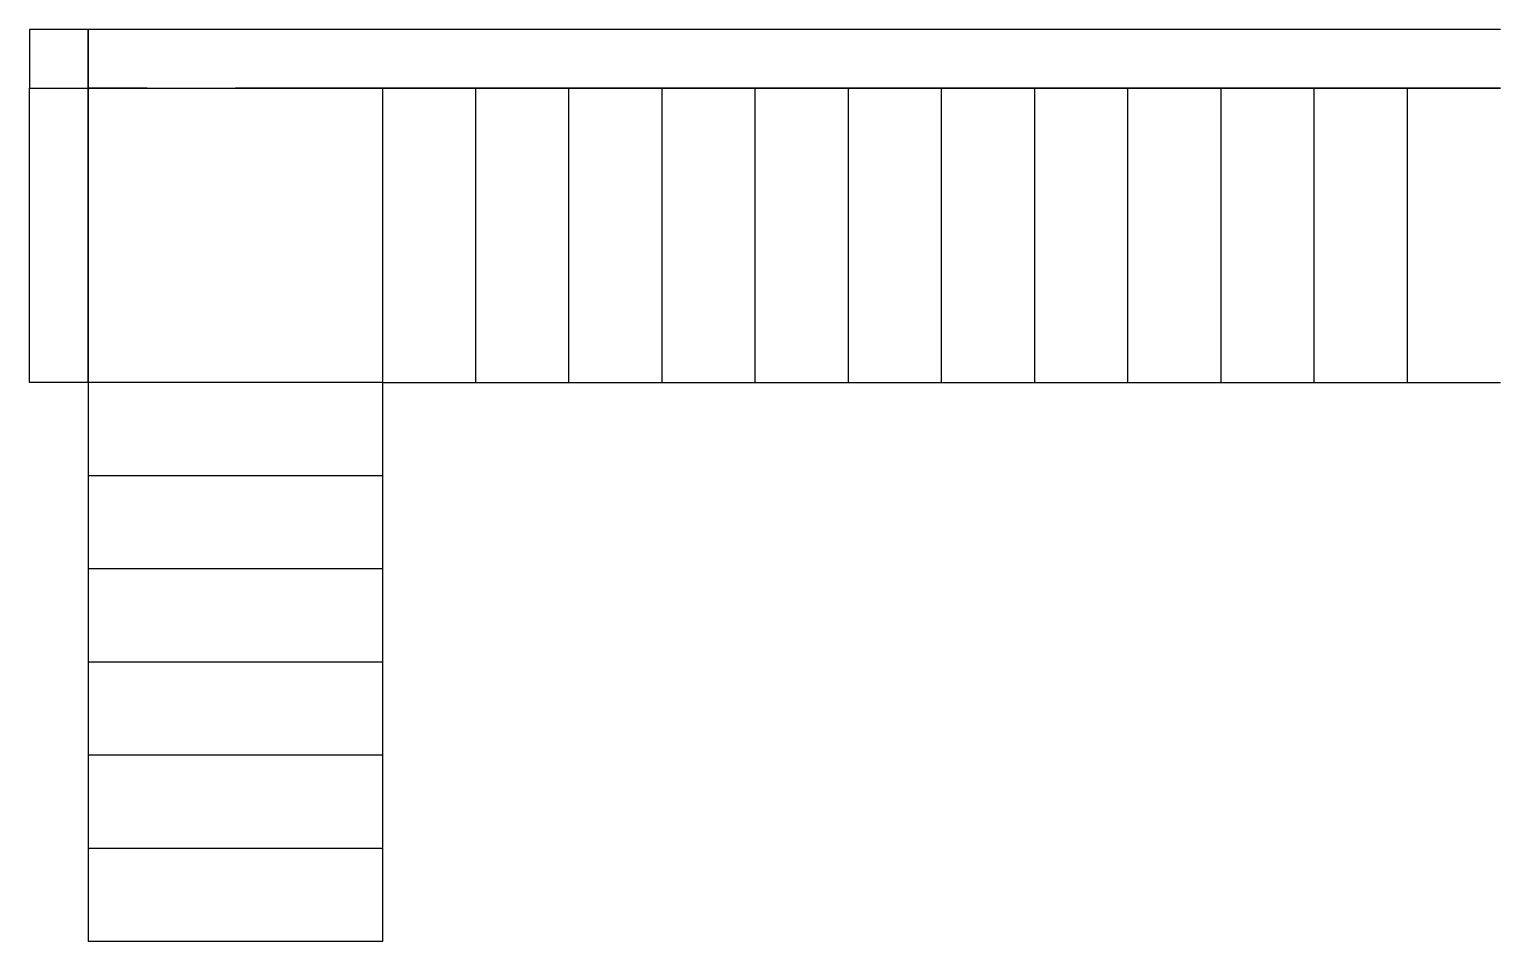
# Model space of a CAD drawing. Header units: centimetres. Extents: x -262314 to 1497847, y -126598 to 219599.
# Drawn here: x 647518 to 652518, y 94310 to 97410 of the extents above; entities that cross this region are included whole.
import ezdxf

# ---------------------------------------------------------------- set-up
doc = ezdxf.new("R2010")
doc.units = ezdxf.units.CM
doc.layers.add('I-STAIRS', color=44, linetype='Continuous')
doc.layers.add('Mur de soutenement', color=1, linetype='Continuous')

msp = doc.modelspace()

# ---------------------------------------------------------------- linework, layer by layer
at = {"layer": 'I-STAIRS'}
for p, q in [((652517.75, 97210.11), (648217.75, 97210.11)), ((649034.42, 96210.11), (649034.42, 97210.11)), ((649351.09, 96210.11), (649351.09, 97210.11)), ((649667.75, 96210.11), (649667.75, 97210.11)), ((649984.42, 96210.11), (649984.42, 97210.11)), ((650301.09, 96210.11), (650301.09, 97210.11)), ((650617.75, 96210.11), (650617.75, 97210.11)), ((650934.42, 96210.11), (650934.42, 97210.11)), ((651251.09, 96210.11), (651251.09, 97210.11)), ((651567.75, 96210.11), (651567.75, 97210.11)), ((651884.42, 96210.11), (651884.42, 97210.11)), ((652201.09, 96210.11), (652201.09, 97210.11)), ((647717.75, 96210.11), (647717.75, 94310.11)), ((648717.75, 96210.11), (652517.75, 96210.11)), ((648717.75, 96210.11), (648717.75, 94310.11)), ((648717.75, 95893.44), (647717.75, 95893.44)), ((648717.75, 95576.77), (647717.75, 95576.77)), ((648717.75, 95260.11), (647717.75, 95260.11)), ((648717.75, 94943.44), (647717.75, 94943.44)), ((648717.75, 94626.77), (647717.75, 94626.77)), ((648717.75, 94310.11), (647717.75, 94310.11))]:
    msp.add_line(p, q, dxfattribs=at)
msp.add_lwpolyline([(647717.75, 97210.11), (648717.75, 97210.11), (648717.75, 96210.11), (647717.75, 96210.11)], close=True, dxfattribs=at)
at = {"layer": 'Mur de soutenement'}
for p, q in [((652517.75, 97410.11), (647717.75, 97410.11)), ((647717.75, 97410.11), (647717.75, 97210.11)), ((647717.75, 97210.11), (652517.75, 97210.11)), ((647917.75, 97210.11), (647717.75, 97210.11))]:
    msp.add_line(p, q, dxfattribs=at)
for points in [[(647517.75, 97210.11), (647717.75, 97210.11), (647717.75, 97410.11), (647517.75, 97410.11)], [(647517.75, 97210.11), (647717.75, 97210.11), (647717.75, 96210.11), (647517.75, 96210.11)]]:
    msp.add_lwpolyline(points, close=True, dxfattribs=at)

doc.saveas('drawing.dxf')
